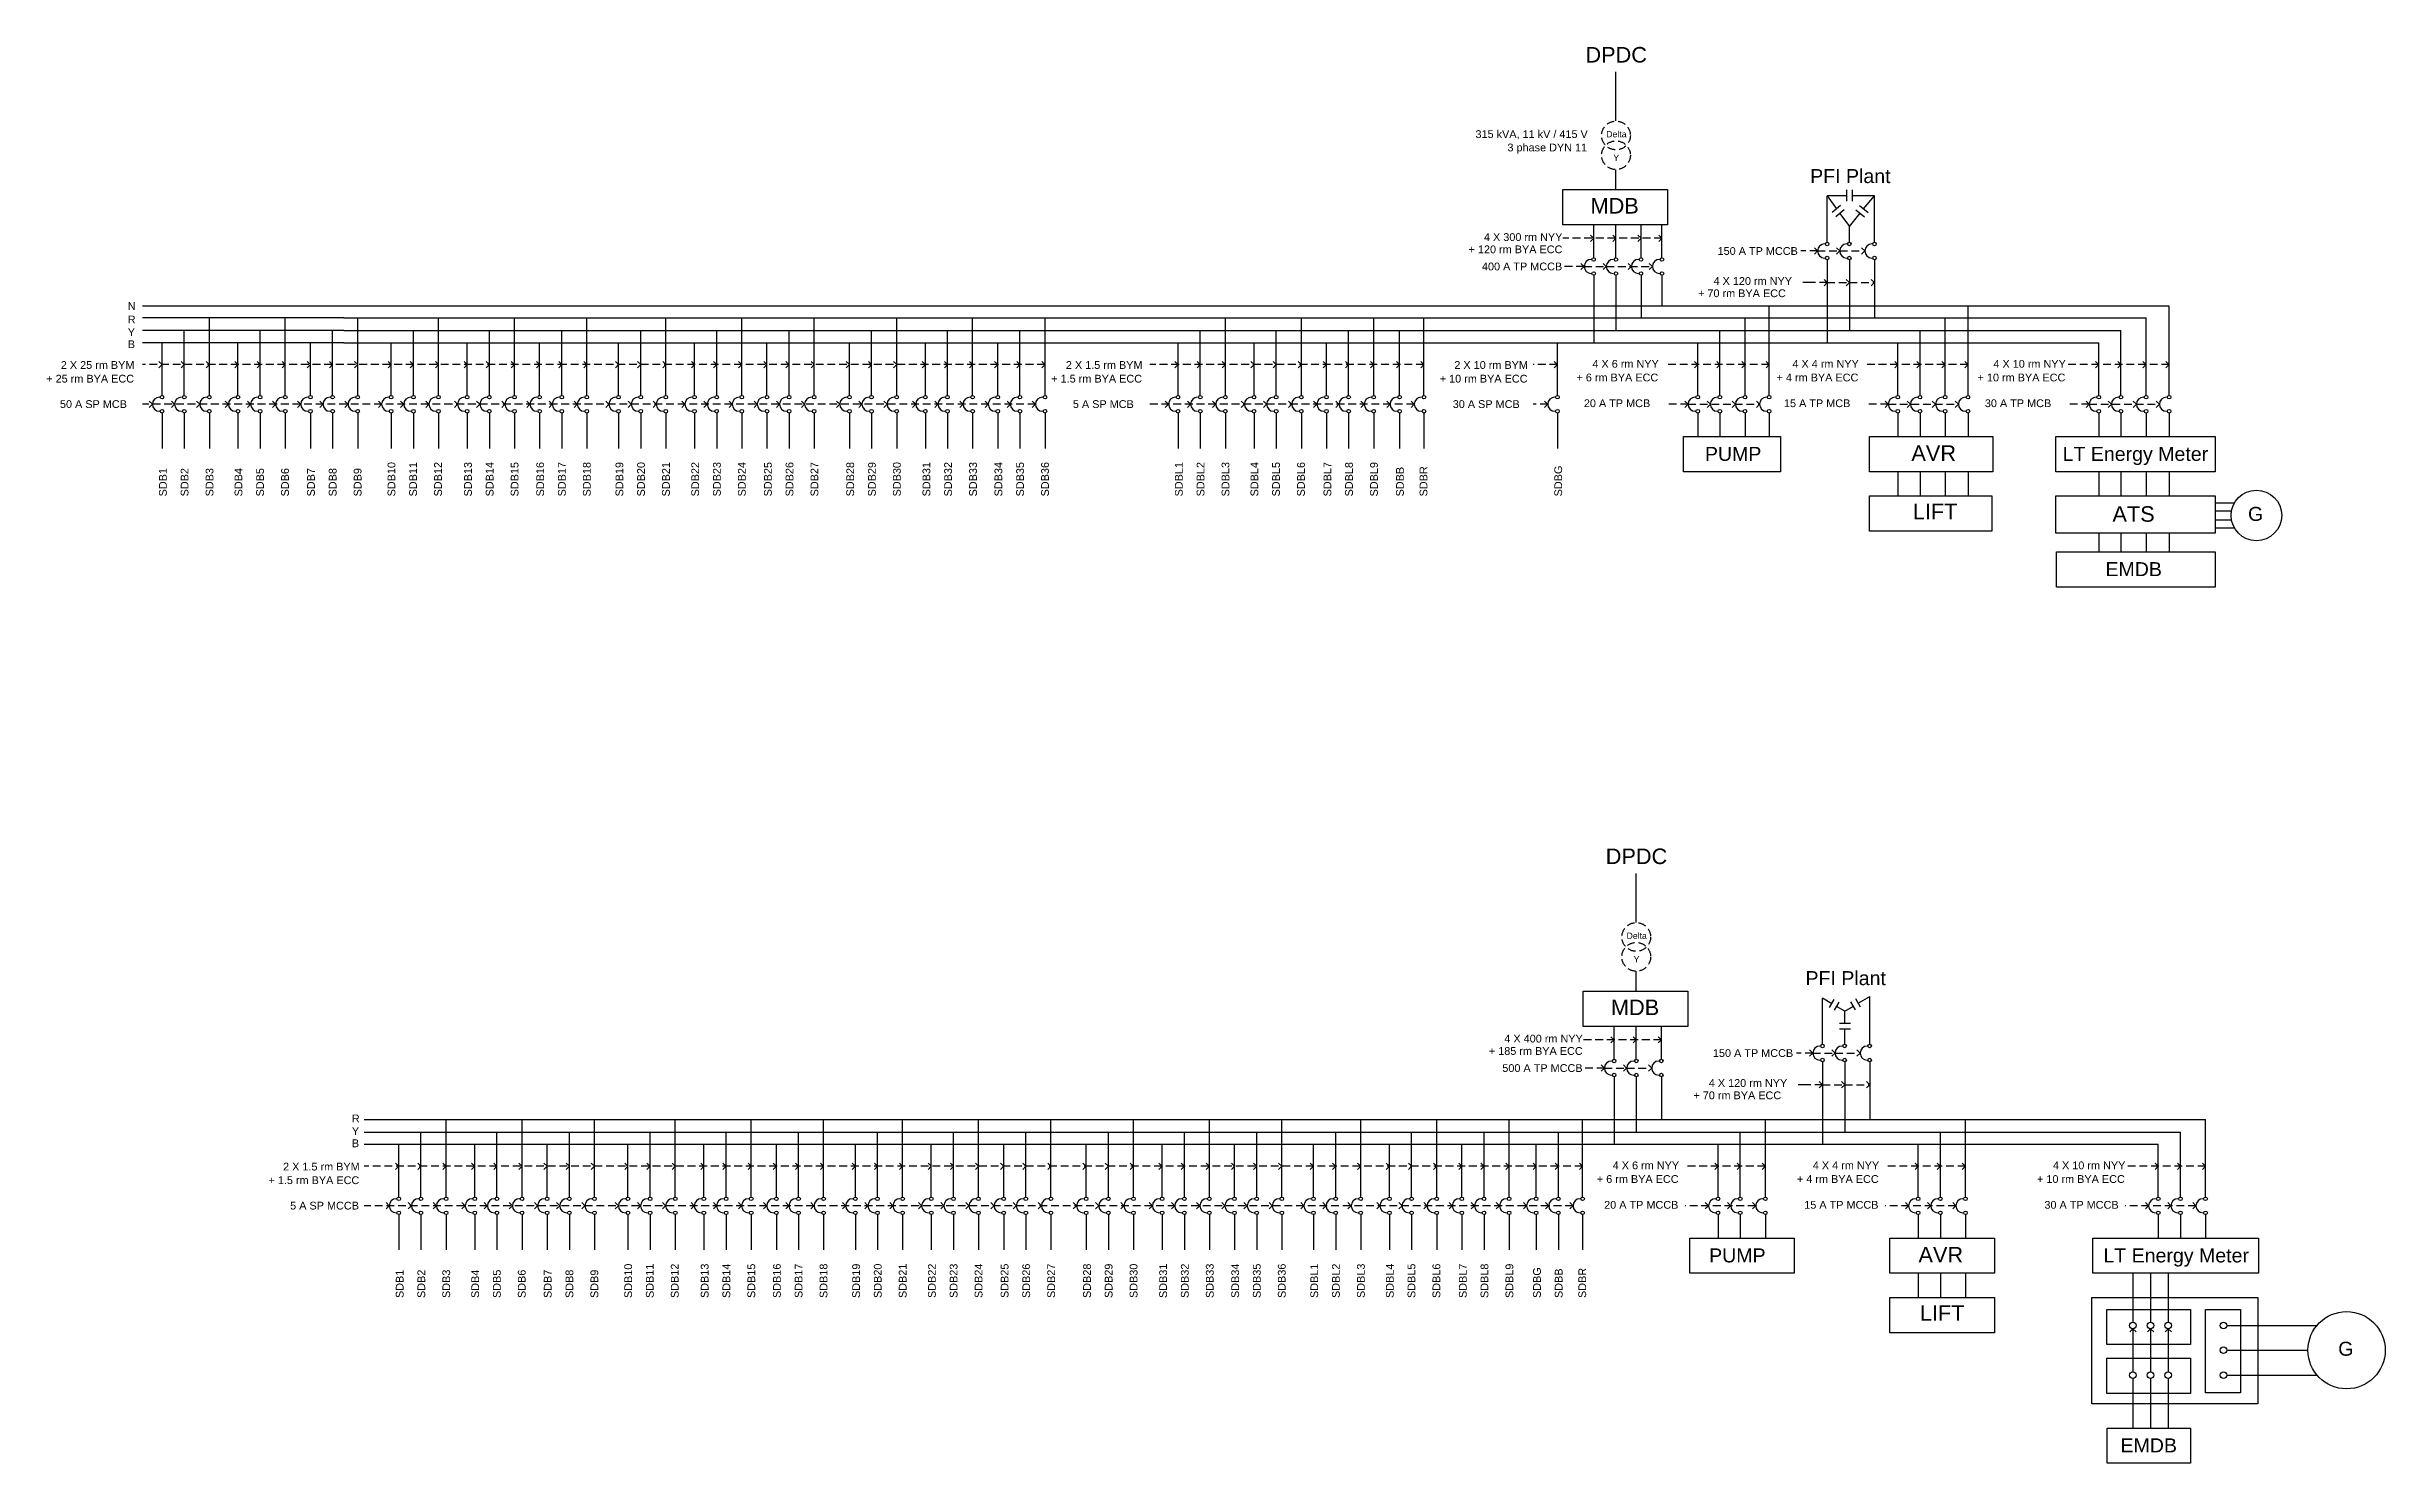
# Model space of a CAD drawing. Header units: inches. Extents: x 507 to 10591, y -111 to 2919.
# Drawn here: x 4407 to 7415, y -111 to 1712 of the extents above; entities that cross this region are included whole.
import ezdxf

# ---------------------------------------------------------------- set-up
doc = ezdxf.new("R2010")
doc.units = ezdxf.units.IN
doc.header["$LTSCALE"] = 40
doc.header["$MEASUREMENT"] = 0
doc.linetypes.add('HIDDEN', pattern=[0.375, 0.25, -0.125])
doc.layers.add('Layer1', color=7, linetype='HIDDEN')
doc.styles.get("Standard").update_dxf_attribs({"font": 'arial.ttf'})

msp = doc.modelspace()

# ---------------------------------------------------------------- texts
for s, height, p in [('DPDC', 20, (6385.9, 1691.8)), ('315 kVA, 11 kV / 415 V', 10, (6244.5, 1594.7)), ('Delta', 8, (6412.7, 1595.6)), ('3 phase DYN 11', 10, (6285.6, 1577.5)), ('Y', 8, (6421.8, 1565.3)), ('PFI Plant', 18, (6675, 1536.7)), ('MDB', 20, (6392.5, 1497.5)), ('+ 120 rm BYA ECC', 10, (6235.6, 1446.4)), ('4 X 300 rm NYY', 10, (6255.4, 1462.2)), ('150 A TP MCCB', 10, (6555.9, 1444.3)), ('400 A TP MCCB', 10, (6252.8, 1424.4)), ('4 X 120 rm NYY', 10, (6550.7, 1405.7)), ('+ 70 rm BYA ECC', 10, (6530.8, 1389.9)), ('N', 10, (4510.9, 1373.5)), ('R', 10, (4510.9, 1356.2)), ('Y', 10, (4510.9, 1339.9)), ('B', 10, (4510.9, 1324.3)), ('2 X 25 rm BYM', 10, (4424.8, 1297.6)), ('2 X 1.5 rm BYM', 10, (5717.6, 1297.6)), ('2 X 10 rm BYM', 10, (6217.3, 1297.6)), ('4 X 6 rm NYY', 10, (6394.9, 1299.1)), ('4 X 4 rm NYY', 10, (6652.2, 1299.1)), ('4 X 10 rm NYY', 10, (6910.7, 1299.1)), ('+ 25 rm BYA ECC', 10, (4406.1, 1280)), ('+ 1.5 rm BYA ECC', 10, (5698.8, 1280)), ('+ 10 rm BYA ECC', 10, (6198.5, 1280)), ('+ 6 rm BYA ECC', 10, (6374.4, 1281.5)), ('+ 4 rm BYA ECC', 10, (6631.8, 1281.5)), ('+ 10 rm BYA ECC', 10, (6890.3, 1281.5)), ('50 A SP MCB', 10, (4423.7, 1247.3)), ('5 A SP MCB', 10, (5726.6, 1247.3)), ('30 A SP MCB', 10, (6215.2, 1247.3)), ('20 A TP MCB', 10, (6383.9, 1248.4)), ('15 A TP MCB', 10, (6641.3, 1248.4)), ('30 A TP MCB', 10, (6899.7, 1248.4)), ('PUMP', 18, (6539.6, 1179.2)), ('AVR', 20, (6805.2, 1179.2)), ('LT Energy Meter', 18, (6999.7, 1179.2)), ('LIFT', 20, (6807, 1104.1)), ('ATS', 20, (7063.8, 1100.9)), ('G', 18, (7238.2, 1102)), ('EMDB', 18, (7054.8, 1030.9)), ('DPDC', 20, (6412, 660.4)), ('Delta', 8, (6438.8, 564.2)), ('Y', 8, (6447.9, 533.9)), ('PFI Plant', 18, (6669, 504.6)), ('MDB', 20, (6418.7, 466)), ('+ 185 rm BYA ECC', 10, (6261.7, 414.9)), ('4 X 400 rm NYY', 10, (6281.6, 430.8)), ('150 A TP MCCB', 10, (6549.9, 412.2)), ('500 A TP MCCB', 10, (6279, 392.9)), ('+ 70 rm BYA ECC', 10, (6524.8, 357.8)), ('4 X 120 rm NYY', 10, (6544.6, 373.7)), ('R', 10, (4799.2, 328)), ('Y', 10, (4799.2, 311.7)), ('B', 10, (4799.2, 296.1)), ('2 X 1.5 rm BYM', 10, (4710.7, 266.1)), ('4 X 6 rm NYY', 10, (6421, 267.7)), ('4 X 4 rm NYY', 10, (6678.4, 267.7)), ('4 X 10 rm NYY', 10, (6987.3, 267.7)), ('+ 1.5 rm BYA ECC', 10, (4691.9, 248.6)), ('+ 6 rm BYA ECC', 10, (6400.6, 250.1)), ('+ 4 rm BYA ECC', 10, (6658, 250.1)), ('+ 10 rm BYA ECC', 10, (6966.8, 250.1)), ('5 A SP MCCB', 10, (4719.8, 215.9)), ('20 A TP MCCB', 10, (6410, 216.9)), ('15 A TP MCCB', 10, (6667.4, 216.9)), ('30 A TP MCCB', 10, (6976.3, 216.9)), ('PUMP', 18, (6545, 147.8)), ('AVR', 20, (6814.3, 147.8)), ('LT Energy Meter', 18, (7052.2, 147.8)), ('LIFT', 20, (6816.1, 72.7)), ('G', 18, (7354.2, 27.7)), ('EMDB', 18, (7074.2, -96.6))]:
    msp.add_text(s, height=height).set_placement(p)
for s, p in [('SDB10', (4855.1, 1133.5)), ('SDB11', (4882.9, 1133.5)), ('SDB12', (4915, 1133.5)), ('SDB13', (4953.5, 1133.5)), ('SDB14', (4981.4, 1133.5)), ('SDB15', (5013.5, 1133.5)), ('SDB16', (5046.4, 1133.5)), ('SDB17', (5074.3, 1133.5)), ('SDB18', (5106.4, 1133.5)), ('SDB19', (5148.3, 1133.5)), ('SDB20', (5176.1, 1133.5)), ('SDB21', (5208.2, 1133.5)), ('SDB22', (5245.8, 1133.5)), ('SDB23', (5273.7, 1133.5)), ('SDB24', (5305.8, 1133.5)), ('SDB25', (5339.3, 1133.5)), ('SDB26', (5367.1, 1133.5)), ('SDB27', (5399.2, 1133.5)), ('SDB28', (5445.2, 1133.5)), ('SDB29', (5473.1, 1133.5)), ('SDB30', (5505.2, 1133.5)), ('SDB31', (5543.2, 1133.5)), ('SDB32', (5571.1, 1133.5)), ('SDB33', (5603.2, 1133.5)), ('SDB34', (5635.8, 1133.5)), ('SDB35', (5663.7, 1133.5)), ('SDB36', (5695.8, 1133.5)), ('SDBL1', (5867.9, 1133.5)), ('SDBL2', (5895.8, 1133.5)), ('SDBL3', (5927.9, 1133.5)), ('SDBL4', (5965.1, 1133.5)), ('SDBL5', (5992.9, 1133.5)), ('SDBL6', (6025, 1133.5)), ('SDBL7', (6059, 1133.5)), ('SDBL8', (6086.8, 1133.5)), ('SDBL9', (6118.9, 1133.5)), ('SDB1', (4561.1, 1133.5)), ('SDB2', (4589, 1133.5)), ('SDB3', (4621.1, 1133.5)), ('SDB4', (4658.3, 1133.5)), ('SDB5', (4686.1, 1133.5)), ('SDB6', (4718.2, 1133.5)), ('SDB7', (4751.6, 1133.5)), ('SDB8', (4779.5, 1133.5)), ('SDB9', (4811.6, 1133.5)), ('SDBB', (6152.3, 1133.5)), ('SDBR', (6182.6, 1133.5)), ('SDBG', (6355.9, 1133.5)), ('SDB1', (4865.7, 102)), ('SDB2', (4893.5, 102)), ('SDB3', (4925.6, 102)), ('SDB4', (4962.8, 102)), ('SDB5', (4990.7, 102)), ('SDB6', (5022.7, 102)), ('SDB7', (5056.1, 102)), ('SDB8', (5084, 102)), ('SDB9', (5116.1, 102)), ('SDB10', (5159.6, 102)), ('SDB11', (5187.4, 102)), ('SDB12', (5219.5, 102)), ('SDB13', (5258, 102)), ('SDB14', (5285.9, 102)), ('SDB15', (5318, 102)), ('SDB16', (5350.9, 102)), ('SDB17', (5378.8, 102)), ('SDB18', (5410.9, 102)), ('SDB19', (5452.8, 102)), ('SDB20', (5480.6, 102)), ('SDB21', (5512.7, 102)), ('SDB22', (5550.3, 102)), ('SDB23', (5578.2, 102)), ('SDB24', (5610.3, 102)), ('SDB25', (5643.8, 102)), ('SDB26', (5671.6, 102)), ('SDB27', (5703.7, 102)), ('SDB28', (5749.8, 102)), ('SDB29', (5777.6, 102)), ('SDB30', (5809.7, 102)), ('SDB31', (5847.7, 102)), ('SDB32', (5875.6, 102)), ('SDB33', (5907.7, 102)), ('SDB34', (5940.4, 102)), ('SDB35', (5968.2, 102)), ('SDB36', (6000.3, 102)), ('SDBL1', (6042.1, 102)), ('SDBL2', (6070, 102)), ('SDBL3', (6102.1, 102)), ('SDBL4', (6139.3, 102)), ('SDBL5', (6167.1, 102)), ('SDBL6', (6199.2, 102)), ('SDBL7', (6233.2, 102)), ('SDBL8', (6261, 102)), ('SDBL9', (6293.1, 102)), ('SDBG', (6328.6, 102)), ('SDBB', (6356.5, 102)), ('SDBR', (6386.8, 102))]:
    msp.add_text(s, height=10, rotation=90).set_placement(p)

# ---------------------------------------------------------------- linework, layer by layer
for p, q in [((6425.2, 1616.6), (6425.2, 1679.7)), ((6425.2, 1528.4), (6425.2, 1553.9)), ((6696.8, 1519.8), (6696.8, 1520.4)), ((6696.8, 1503), (6696.8, 1519.8)), ((6714.2, 1507.9), (6703.2, 1498.8)), ((6721.8, 1527.8), (6721.8, 1513.6)), ((6729, 1527.8), (6729, 1513.6)), ((6738.5, 1507.9), (6749.5, 1498.8)), ((6757.7, 1503), (6757.7, 1520.4)), ((6396.6, 1440.7), (6396.6, 1483.1)), ((6425.2, 1440.7), (6425.2, 1483.1)), ((6457.4, 1440.7), (6457.4, 1483.1)), ((6484.4, 1440.7), (6484.4, 1483.1)), ((6696.8, 1460.6), (6696.8, 1503)), ((6718.8, 1502.3), (6707.8, 1493.2)), ((6725.4, 1480.3), (6725.4, 1481)), ((6725.4, 1460.6), (6725.4, 1480.3)), ((6733.9, 1502.3), (6744.9, 1493.2)), ((6757.7, 1460.6), (6757.7, 1503)), ((6396.6, 1465.7), (6392.5, 1469.8)), ((6396.6, 1465.7), (6392.5, 1461.6)), ((6425.2, 1465.7), (6421.1, 1469.8)), ((6425.2, 1465.7), (6421.1, 1461.6)), ((6457.4, 1465.7), (6453.4, 1469.8)), ((6457.4, 1465.7), (6453.4, 1461.6)), ((6484.4, 1465.7), (6480.3, 1469.8)), ((6484.4, 1465.7), (6480.3, 1461.6)), ((6684.4, 1449.3), (6680.4, 1453.4)), ((6684.4, 1449.3), (6680.4, 1445.2)), ((6713, 1449.3), (6708.9, 1453.4)), ((6713, 1449.3), (6708.9, 1445.2)), ((6745.3, 1449.3), (6741.2, 1453.4)), ((6745.3, 1449.3), (6741.2, 1445.2)), ((6384.2, 1429.4), (6380.1, 1433.4)), ((6384.2, 1429.4), (6380.1, 1425.3)), ((6396.6, 1418), (6396.6, 1372.5)), ((6412.8, 1429.4), (6408.7, 1433.4)), ((6412.8, 1429.4), (6408.7, 1425.3)), ((6425.2, 1418), (6425.2, 1372.5)), ((6445, 1429.4), (6441, 1433.4)), ((6445, 1429.4), (6441, 1425.3)), ((6457.4, 1418), (6457.4, 1372.5)), ((6472, 1429.4), (6468, 1433.4)), ((6472, 1429.4), (6468, 1425.3)), ((6484.4, 1418), (6484.4, 1378.2)), ((6696.8, 1438), (6696.8, 1392.4)), ((6725.4, 1438), (6725.4, 1392.4)), ((6757.7, 1438), (6757.7, 1392.4)), ((6696.8, 1408.6), (6692.8, 1412.7)), ((6696.8, 1408.6), (6692.8, 1404.5)), ((6696.8, 1392.4), (6696.8, 1351.2)), ((6725.4, 1408.6), (6721.3, 1412.7)), ((6725.4, 1408.6), (6721.3, 1404.5)), ((6725.4, 1392.4), (6725.4, 1366.9)), ((6757.7, 1408.6), (6753.6, 1412.7)), ((6757.7, 1408.6), (6753.6, 1404.5)), ((6757.7, 1392.4), (6757.7, 1383)), ((7136.9, 1378.2), (4530, 1378.2)), ((4788.9, 1363.1), (4530, 1363.1)), ((4615.9, 1305.9), (4615.9, 1363.1)), ((4713.6, 1305.9), (4713.6, 1363.1)), ((4788.9, 1363.1), (6620.6, 1363.1)), ((4806.7, 1305.9), (4806.7, 1363.1)), ((4910.7, 1305.9), (4910.7, 1363.1)), ((5008.4, 1305.9), (5008.4, 1363.1)), ((5101.5, 1305.9), (5101.5, 1363.1)), ((5203.1, 1305.9), (5203.1, 1363.1)), ((5300.8, 1305.9), (5300.8, 1363.1)), ((5393.9, 1305.9), (5393.9, 1363.1)), ((5500, 1305.9), (5500, 1363.1)), ((5597.7, 1305.9), (5597.7, 1363.1)), ((5690.8, 1305.9), (5690.8, 1363.1)), ((5922.8, 1305.9), (5922.8, 1363.1)), ((6020.5, 1305.9), (6020.5, 1363.1)), ((6113.6, 1305.9), (6113.6, 1363.1)), ((6178.2, 1305.9), (6178.2, 1363.1)), ((6396.6, 1372.5), (6396.6, 1331.3)), ((6425.2, 1372.5), (6425.2, 1347)), ((6457.4, 1372.5), (6457.4, 1363.1)), ((6591.2, 1305.9), (6591.2, 1363.1)), ((6620.6, 1363.1), (6834.7, 1363.1)), ((6622.3, 1305.9), (6622.3, 1378.2)), ((6725.4, 1366.9), (6725.4, 1347.6)), ((6757.7, 1383), (6757.7, 1363.7)), ((6834.7, 1363.1), (7107.1, 1363.1)), ((6848.6, 1305.9), (6848.6, 1363.1)), ((6878.1, 1305.9), (6878.1, 1378.2)), ((7107.1, 1305.9), (7107.1, 1363.1)), ((7136.7, 1305.9), (7136.7, 1363.1)), ((4788.9, 1347), (4530, 1347)), ((4788.9, 1331.3), (4530, 1331.3)), ((4555, 1305.9), (4555, 1331.3)), ((4583.6, 1305.9), (4583.6, 1347)), ((4652.7, 1305.9), (4652.7, 1331.3)), ((4681.3, 1305.9), (4681.3, 1347)), ((4745.9, 1305.9), (4745.9, 1331.3)), ((4774.4, 1305.9), (4774.4, 1347)), ((4788.9, 1347), (6620.6, 1347)), ((4788.9, 1331.3), (6620.6, 1331.3)), ((4849.8, 1305.9), (4849.8, 1331.3)), ((4878.4, 1305.9), (4878.4, 1347)), ((4947.5, 1305.9), (4947.5, 1331.3)), ((4976.1, 1305.9), (4976.1, 1347)), ((5040.7, 1305.9), (5040.7, 1331.3)), ((5069.2, 1305.9), (5069.2, 1347)), ((5142.2, 1305.9), (5142.2, 1331.3)), ((5170.8, 1305.9), (5170.8, 1347)), ((5240, 1305.9), (5240, 1331.3)), ((5268.5, 1305.9), (5268.5, 1347)), ((5333.1, 1305.9), (5333.1, 1331.3)), ((5361.7, 1305.9), (5361.7, 1347)), ((5439.2, 1305.9), (5439.2, 1331.3)), ((5467.7, 1305.9), (5467.7, 1347)), ((5536.9, 1305.9), (5536.9, 1331.3)), ((5565.4, 1305.9), (5565.4, 1347)), ((5630, 1305.9), (5630, 1331.3)), ((5658.6, 1305.9), (5658.6, 1347)), ((5861.9, 1305.9), (5861.9, 1331.3)), ((5890.5, 1305.9), (5890.5, 1347)), ((5959.6, 1305.9), (5959.6, 1331.3)), ((5988.2, 1305.9), (5988.2, 1347)), ((6052.8, 1305.9), (6052.8, 1331.3)), ((6081.3, 1305.9), (6081.3, 1347)), ((6146.9, 1305.9), (6146.9, 1347)), ((6349.9, 1305.9), (6349.9, 1331.3)), ((6530.4, 1305.9), (6530.4, 1331.3)), ((6558.9, 1305.9), (6558.9, 1347)), ((6620.6, 1347), (6802.4, 1347)), ((6620.6, 1331.3), (6773.9, 1331.3)), ((6696.8, 1351.2), (6696.8, 1331.9)), ((6773.9, 1331.3), (7046.2, 1331.3)), ((6787.8, 1305.9), (6787.8, 1331.3)), ((6802.4, 1347), (7074.8, 1347)), ((6816.3, 1305.9), (6816.3, 1347)), ((7046.2, 1305.9), (7046.2, 1331.3)), ((7074.8, 1305.9), (7074.8, 1347)), ((4555, 1303.1), (4551, 1307.1)), ((4555, 1303.1), (4551, 1299)), ((4555, 1263.5), (4555, 1305.9)), ((4583.6, 1303.1), (4579.5, 1307.1)), ((4583.6, 1303.1), (4579.5, 1299)), ((4583.6, 1263.5), (4583.6, 1305.9)), ((4615.9, 1303.1), (4611.8, 1307.1)), ((4615.9, 1303.1), (4611.8, 1299)), ((4615.9, 1263.5), (4615.9, 1305.9)), ((4652.7, 1303.1), (4648.7, 1307.1)), ((4652.7, 1303.1), (4648.7, 1299)), ((4652.7, 1263.5), (4652.7, 1305.9)), ((4681.3, 1303.1), (4677.2, 1307.1)), ((4681.3, 1303.1), (4677.2, 1299)), ((4681.3, 1263.5), (4681.3, 1305.9)), ((4713.6, 1303.1), (4709.5, 1307.1)), ((4713.6, 1303.1), (4709.5, 1299)), ((4713.6, 1263.5), (4713.6, 1305.9)), ((4745.9, 1303.1), (4741.8, 1307.1)), ((4745.9, 1303.1), (4741.8, 1299)), ((4745.9, 1263.5), (4745.9, 1305.9)), ((4774.4, 1303.1), (4770.4, 1307.1)), ((4774.4, 1303.1), (4770.4, 1299)), ((4774.4, 1263.5), (4774.4, 1305.9)), ((4806.7, 1303.1), (4802.6, 1307.1)), ((4806.7, 1303.1), (4802.6, 1299)), ((4806.7, 1263.5), (4806.7, 1305.9)), ((4849.8, 1303.1), (4845.8, 1307.1)), ((4849.8, 1303.1), (4845.8, 1299)), ((4849.8, 1263.5), (4849.8, 1305.9)), ((4878.4, 1303.1), (4874.3, 1307.1)), ((4878.4, 1303.1), (4874.3, 1299)), ((4878.4, 1263.5), (4878.4, 1305.9)), ((4910.7, 1303.1), (4906.6, 1307.1)), ((4910.7, 1303.1), (4906.6, 1299)), ((4910.7, 1263.5), (4910.7, 1305.9)), ((4947.5, 1303.1), (4943.5, 1307.1)), ((4947.5, 1303.1), (4943.5, 1299)), ((4947.5, 1263.5), (4947.5, 1305.9)), ((4976.1, 1303.1), (4972, 1307.1)), ((4976.1, 1303.1), (4972, 1299)), ((4976.1, 1263.5), (4976.1, 1305.9)), ((5008.4, 1303.1), (5004.3, 1307.1)), ((5008.4, 1303.1), (5004.3, 1299)), ((5008.4, 1263.5), (5008.4, 1305.9)), ((5040.7, 1303.1), (5036.6, 1307.1)), ((5040.7, 1303.1), (5036.6, 1299)), ((5040.7, 1263.5), (5040.7, 1305.9)), ((5069.2, 1303.1), (5065.2, 1307.1)), ((5069.2, 1303.1), (5065.2, 1299)), ((5069.2, 1263.5), (5069.2, 1305.9)), ((5101.5, 1303.1), (5097.4, 1307.1)), ((5101.5, 1303.1), (5097.4, 1299)), ((5101.5, 1263.5), (5101.5, 1305.9)), ((5142.2, 1303.1), (5138.2, 1307.1)), ((5142.2, 1303.1), (5138.2, 1299)), ((5142.2, 1263.5), (5142.2, 1305.9)), ((5170.8, 1303.1), (5166.7, 1307.1)), ((5170.8, 1303.1), (5166.7, 1299)), ((5170.8, 1263.5), (5170.8, 1305.9)), ((5203.1, 1303.1), (5199, 1307.1)), ((5203.1, 1303.1), (5199, 1299)), ((5203.1, 1263.5), (5203.1, 1305.9)), ((5240, 1303.1), (5235.9, 1307.1)), ((5240, 1303.1), (5235.9, 1299)), ((5240, 1263.5), (5240, 1305.9)), ((5268.5, 1303.1), (5264.4, 1307.1)), ((5268.5, 1303.1), (5264.4, 1299)), ((5268.5, 1263.5), (5268.5, 1305.9)), ((5300.8, 1303.1), (5296.7, 1307.1)), ((5300.8, 1303.1), (5296.7, 1299)), ((5300.8, 1263.5), (5300.8, 1305.9)), ((5333.1, 1303.1), (5329, 1307.1)), ((5333.1, 1303.1), (5329, 1299)), ((5333.1, 1263.5), (5333.1, 1305.9)), ((5361.7, 1303.1), (5357.6, 1307.1)), ((5361.7, 1303.1), (5357.6, 1299)), ((5361.7, 1263.5), (5361.7, 1305.9)), ((5393.9, 1303.1), (5389.9, 1307.1)), ((5393.9, 1303.1), (5389.9, 1299)), ((5393.9, 1263.5), (5393.9, 1305.9)), ((5439.2, 1303.1), (5435.1, 1307.1)), ((5439.2, 1303.1), (5435.1, 1299)), ((5439.2, 1263.5), (5439.2, 1305.9)), ((5467.7, 1303.1), (5463.7, 1307.1)), ((5467.7, 1303.1), (5463.7, 1299)), ((5467.7, 1263.5), (5467.7, 1305.9)), ((5500, 1303.1), (5495.9, 1307.1)), ((5500, 1303.1), (5495.9, 1299)), ((5500, 1263.5), (5500, 1305.9)), ((5536.9, 1303.1), (5532.8, 1307.1)), ((5536.9, 1303.1), (5532.8, 1299)), ((5536.9, 1263.5), (5536.9, 1305.9)), ((5565.4, 1303.1), (5561.4, 1307.1)), ((5565.4, 1303.1), (5561.4, 1299)), ((5565.4, 1263.5), (5565.4, 1305.9)), ((5597.7, 1303.1), (5593.6, 1307.1)), ((5597.7, 1303.1), (5593.6, 1299)), ((5597.7, 1263.5), (5597.7, 1305.9)), ((5630, 1303.1), (5625.9, 1307.1)), ((5630, 1303.1), (5625.9, 1299)), ((5630, 1263.5), (5630, 1305.9)), ((5658.6, 1303.1), (5654.5, 1307.1)), ((5658.6, 1303.1), (5654.5, 1299)), ((5658.6, 1263.5), (5658.6, 1305.9)), ((5690.8, 1303.1), (5686.8, 1307.1)), ((5690.8, 1303.1), (5686.8, 1299)), ((5690.8, 1263.5), (5690.8, 1305.9)), ((5861.9, 1303.1), (5857.9, 1307.1)), ((5861.9, 1303.1), (5857.9, 1299)), ((5861.9, 1263.5), (5861.9, 1305.9)), ((5890.5, 1303.1), (5886.4, 1307.1)), ((5890.5, 1303.1), (5886.4, 1299)), ((5890.5, 1263.5), (5890.5, 1305.9)), ((5922.8, 1303.1), (5918.7, 1307.1)), ((5922.8, 1303.1), (5918.7, 1299)), ((5922.8, 1263.5), (5922.8, 1305.9)), ((5959.6, 1303.1), (5955.6, 1307.1)), ((5959.6, 1303.1), (5955.6, 1299)), ((5959.6, 1263.5), (5959.6, 1305.9)), ((5988.2, 1303.1), (5984.1, 1307.1)), ((5988.2, 1303.1), (5984.1, 1299)), ((5988.2, 1263.5), (5988.2, 1305.9)), ((6020.5, 1303.1), (6016.4, 1307.1)), ((6020.5, 1303.1), (6016.4, 1299)), ((6020.5, 1263.5), (6020.5, 1305.9)), ((6052.8, 1303.1), (6048.7, 1307.1)), ((6052.8, 1303.1), (6048.7, 1299)), ((6052.8, 1263.5), (6052.8, 1305.9)), ((6081.3, 1303.1), (6077.3, 1307.1)), ((6081.3, 1303.1), (6077.3, 1299)), ((6081.3, 1263.5), (6081.3, 1305.9)), ((6113.6, 1303.1), (6109.5, 1307.1)), ((6113.6, 1303.1), (6109.5, 1299)), ((6113.6, 1263.5), (6113.6, 1305.9)), ((6146.9, 1303.1), (6142.9, 1307.1)), ((6146.9, 1303.1), (6142.9, 1299)), ((6146.9, 1263.5), (6146.9, 1305.9)), ((6178.2, 1303.1), (6174.1, 1307.1)), ((6178.2, 1303.1), (6174.1, 1299)), ((6178.2, 1263.5), (6178.2, 1305.9)), ((6349.9, 1303.1), (6345.8, 1307.1)), ((6349.9, 1303.1), (6345.8, 1299)), ((6349.9, 1263.5), (6349.9, 1305.9)), ((6530.4, 1303.1), (6526.3, 1307.1)), ((6530.4, 1303.1), (6526.3, 1299)), ((6530.4, 1263.5), (6530.4, 1305.9)), ((6558.9, 1303.1), (6554.9, 1307.1)), ((6558.9, 1303.1), (6554.9, 1299)), ((6558.9, 1263.5), (6558.9, 1305.9)), ((6591.2, 1303.1), (6587.1, 1307.1)), ((6591.2, 1303.1), (6587.1, 1299)), ((6591.2, 1263.5), (6591.2, 1305.9)), ((6622.3, 1303.1), (6618.2, 1307.1)), ((6622.3, 1303.1), (6618.2, 1299)), ((6622.3, 1263.5), (6622.3, 1305.9)), ((6787.8, 1303.1), (6783.7, 1307.1)), ((6787.8, 1303.1), (6783.7, 1299)), ((6787.8, 1263.5), (6787.8, 1305.9)), ((6816.3, 1303.1), (6812.3, 1307.1)), ((6816.3, 1303.1), (6812.3, 1299)), ((6816.3, 1263.5), (6816.3, 1305.9)), ((6848.6, 1303.1), (6844.5, 1307.1)), ((6848.6, 1303.1), (6844.5, 1299)), ((6848.6, 1263.5), (6848.6, 1305.9)), ((6878.1, 1303.1), (6874, 1307.1)), ((6878.1, 1303.1), (6874, 1299)), ((6878.1, 1263.5), (6878.1, 1305.9)), ((7046.2, 1303.1), (7042.2, 1307.1)), ((7046.2, 1303.1), (7042.2, 1299)), ((7046.2, 1263.5), (7046.2, 1305.9)), ((7074.8, 1303.1), (7070.7, 1307.1)), ((7074.8, 1303.1), (7070.7, 1299)), ((7074.8, 1263.5), (7074.8, 1305.9)), ((7107.1, 1303.1), (7103, 1307.1)), ((7107.1, 1303.1), (7103, 1299)), ((7107.1, 1263.5), (7107.1, 1305.9)), ((7136.7, 1303.1), (7132.6, 1307.1)), ((7136.7, 1303.1), (7132.6, 1299)), ((7136.7, 1263.5), (7136.7, 1305.9)), ((4542.6, 1252.1), (4538.6, 1256.2)), ((4542.6, 1252.1), (4538.6, 1248.1)), ((4555, 1240.8), (4555, 1195.2)), ((4571.2, 1252.1), (4567.1, 1256.2)), ((4571.2, 1252.1), (4567.1, 1248.1)), ((4583.6, 1240.8), (4583.6, 1195.2)), ((4603.5, 1252.1), (4599.4, 1256.2)), ((4603.5, 1252.1), (4599.4, 1248.1)), ((4615.9, 1240.8), (4615.9, 1195.2)), ((4640.3, 1252.1), (4636.3, 1256.2)), ((4640.3, 1252.1), (4636.3, 1248.1)), ((4652.7, 1240.8), (4652.7, 1195.2)), ((4668.9, 1252.1), (4664.8, 1256.2)), ((4668.9, 1252.1), (4664.8, 1248.1)), ((4681.3, 1240.8), (4681.3, 1195.2)), ((4701.2, 1252.1), (4697.1, 1256.2)), ((4701.2, 1252.1), (4697.1, 1248.1)), ((4713.6, 1240.8), (4713.6, 1195.2)), ((4733.5, 1252.1), (4729.4, 1256.2)), ((4733.5, 1252.1), (4729.4, 1248.1)), ((4745.9, 1240.8), (4745.9, 1195.2)), ((4762.1, 1252.1), (4758, 1256.2)), ((4762.1, 1252.1), (4758, 1248.1)), ((4774.4, 1240.8), (4774.4, 1195.2)), ((4794.3, 1252.1), (4790.2, 1256.2)), ((4794.3, 1252.1), (4790.2, 1248.1)), ((4806.7, 1240.8), (4806.7, 1195.2)), ((4837.4, 1252.1), (4833.4, 1256.2)), ((4837.4, 1252.1), (4833.4, 1248.1)), ((4849.8, 1240.8), (4849.8, 1195.2)), ((4866, 1252.1), (4861.9, 1256.2)), ((4866, 1252.1), (4861.9, 1248.1)), ((4878.4, 1240.8), (4878.4, 1195.2)), ((4898.3, 1252.1), (4894.2, 1256.2)), ((4898.3, 1252.1), (4894.2, 1248.1)), ((4910.7, 1240.8), (4910.7, 1195.2)), ((4935.1, 1252.1), (4931.1, 1256.2)), ((4935.1, 1252.1), (4931.1, 1248.1)), ((4947.5, 1240.8), (4947.5, 1195.2)), ((4963.7, 1252.1), (4959.6, 1256.2)), ((4963.7, 1252.1), (4959.6, 1248.1)), ((4976.1, 1240.8), (4976.1, 1195.2)), ((4996, 1252.1), (4991.9, 1256.2)), ((4996, 1252.1), (4991.9, 1248.1)), ((5008.4, 1240.8), (5008.4, 1195.2)), ((5028.3, 1252.1), (5024.2, 1256.2)), ((5028.3, 1252.1), (5024.2, 1248.1)), ((5040.7, 1240.8), (5040.7, 1195.2)), ((5056.8, 1252.1), (5052.8, 1256.2)), ((5056.8, 1252.1), (5052.8, 1248.1)), ((5069.2, 1240.8), (5069.2, 1195.2)), ((5089.1, 1252.1), (5085, 1256.2)), ((5089.1, 1252.1), (5085, 1248.1)), ((5101.5, 1240.8), (5101.5, 1195.2)), ((5129.9, 1252.1), (5125.8, 1256.2)), ((5129.9, 1252.1), (5125.8, 1248.1)), ((5142.2, 1240.8), (5142.2, 1195.2)), ((5158.4, 1252.1), (5154.4, 1256.2)), ((5158.4, 1252.1), (5154.4, 1248.1)), ((5170.8, 1240.8), (5170.8, 1195.2)), ((5190.7, 1252.1), (5186.6, 1256.2)), ((5190.7, 1252.1), (5186.6, 1248.1)), ((5203.1, 1240.8), (5203.1, 1195.2)), ((5227.6, 1252.1), (5223.5, 1256.2)), ((5227.6, 1252.1), (5223.5, 1248.1)), ((5240, 1240.8), (5240, 1195.2)), ((5256.1, 1252.1), (5252.1, 1256.2)), ((5256.1, 1252.1), (5252.1, 1248.1)), ((5268.5, 1240.8), (5268.5, 1195.2)), ((5288.4, 1252.1), (5284.3, 1256.2)), ((5288.4, 1252.1), (5284.3, 1248.1)), ((5300.8, 1240.8), (5300.8, 1195.2)), ((5320.7, 1252.1), (5316.6, 1256.2)), ((5320.7, 1252.1), (5316.6, 1248.1)), ((5333.1, 1240.8), (5333.1, 1195.2)), ((5349.3, 1252.1), (5345.2, 1256.2)), ((5349.3, 1252.1), (5345.2, 1248.1)), ((5361.7, 1240.8), (5361.7, 1195.2)), ((5381.5, 1252.1), (5377.5, 1256.2)), ((5381.5, 1252.1), (5377.5, 1248.1)), ((5393.9, 1240.8), (5393.9, 1195.2)), ((5426.8, 1252.1), (5422.7, 1256.2)), ((5426.8, 1252.1), (5422.7, 1248.1)), ((5439.2, 1240.8), (5439.2, 1195.2)), ((5455.3, 1252.1), (5451.3, 1256.2)), ((5455.3, 1252.1), (5451.3, 1248.1)), ((5467.7, 1240.8), (5467.7, 1195.2)), ((5487.6, 1252.1), (5483.5, 1256.2)), ((5487.6, 1252.1), (5483.5, 1248.1)), ((5500, 1240.8), (5500, 1195.2)), ((5524.5, 1252.1), (5520.4, 1256.2)), ((5524.5, 1252.1), (5520.4, 1248.1)), ((5536.9, 1240.8), (5536.9, 1195.2)), ((5553.1, 1252.1), (5549, 1256.2)), ((5553.1, 1252.1), (5549, 1248.1)), ((5565.4, 1240.8), (5565.4, 1195.2)), ((5585.3, 1252.1), (5581.2, 1256.2)), ((5585.3, 1252.1), (5581.2, 1248.1)), ((5597.7, 1240.8), (5597.7, 1195.2)), ((5617.6, 1252.1), (5613.6, 1256.2)), ((5617.6, 1252.1), (5613.6, 1248.1)), ((5630, 1240.8), (5630, 1195.2)), ((5646.2, 1252.1), (5642.1, 1256.2)), ((5646.2, 1252.1), (5642.1, 1248.1)), ((5658.6, 1240.8), (5658.6, 1195.2)), ((5678.5, 1252.1), (5674.4, 1256.2)), ((5678.5, 1252.1), (5674.4, 1248.1)), ((5690.8, 1240.8), (5690.8, 1195.2)), ((5849.5, 1252.1), (5845.5, 1256.2)), ((5849.5, 1252.1), (5845.5, 1248.1)), ((5861.9, 1240.8), (5861.9, 1195.2)), ((5878.1, 1252.1), (5874, 1256.2)), ((5878.1, 1252.1), (5874, 1248.1)), ((5890.5, 1240.8), (5890.5, 1195.2)), ((5910.4, 1252.1), (5906.3, 1256.2)), ((5910.4, 1252.1), (5906.3, 1248.1)), ((5922.8, 1240.8), (5922.8, 1195.2)), ((5947.2, 1252.1), (5943.2, 1256.2)), ((5947.2, 1252.1), (5943.2, 1248.1)), ((5959.6, 1240.8), (5959.6, 1195.2)), ((5975.8, 1252.1), (5971.7, 1256.2)), ((5975.8, 1252.1), (5971.7, 1248.1)), ((5988.2, 1240.8), (5988.2, 1195.2)), ((6008.1, 1252.1), (6004, 1256.2)), ((6008.1, 1252.1), (6004, 1248.1)), ((6020.5, 1240.8), (6020.5, 1195.2)), ((6040.4, 1252.1), (6036.3, 1256.2)), ((6040.4, 1252.1), (6036.3, 1248.1)), ((6052.8, 1240.8), (6052.8, 1195.2)), ((6068.9, 1252.1), (6064.9, 1256.2)), ((6068.9, 1252.1), (6064.9, 1248.1)), ((6081.3, 1240.8), (6081.3, 1195.2)), ((6101.2, 1252.1), (6097.1, 1256.2)), ((6101.2, 1252.1), (6097.1, 1248.1)), ((6113.6, 1240.8), (6113.6, 1195.2)), ((6134.6, 1252.1), (6130.5, 1256.2)), ((6134.6, 1252.1), (6130.5, 1248.1)), ((6146.9, 1240.8), (6146.9, 1195.2)), ((6165.8, 1252.1), (6161.7, 1256.2)), ((6165.8, 1252.1), (6161.7, 1248.1)), ((6178.2, 1240.8), (6178.2, 1195.2)), ((6337.5, 1252.1), (6333.4, 1256.2)), ((6337.5, 1252.1), (6333.4, 1248.1)), ((6349.9, 1240.8), (6349.9, 1195.2)), ((6518, 1252.1), (6513.9, 1256.2)), ((6518, 1252.1), (6513.9, 1248.1)), ((6530.4, 1240.8), (6530.4, 1210.5)), ((6546.6, 1252.1), (6542.5, 1256.2)), ((6546.6, 1252.1), (6542.5, 1248.1)), ((6558.9, 1240.8), (6558.9, 1210.5)), ((6578.8, 1252.1), (6574.8, 1256.2)), ((6578.8, 1252.1), (6574.8, 1248.1)), ((6591.2, 1240.8), (6591.2, 1210.5)), ((6609.9, 1252.1), (6605.8, 1256.2)), ((6609.9, 1252.1), (6605.8, 1248.1)), ((6622.3, 1240.8), (6622.3, 1210.5)), ((6775.4, 1252.1), (6771.3, 1256.2)), ((6775.4, 1252.1), (6771.3, 1248.1)), ((6787.8, 1240.8), (6787.8, 1210.5)), ((6803.9, 1252.1), (6799.9, 1256.2)), ((6803.9, 1252.1), (6799.9, 1248.1)), ((6816.3, 1240.8), (6816.3, 1210.5)), ((6836.2, 1252.1), (6832.1, 1256.2)), ((6836.2, 1252.1), (6832.1, 1248.1)), ((6848.6, 1240.8), (6848.6, 1210.5)), ((6865.7, 1252.1), (6861.6, 1256.2)), ((6865.7, 1252.1), (6861.6, 1248.1)), ((6878.1, 1240.8), (6878.1, 1210.5)), ((7033.9, 1252.1), (7029.8, 1256.2)), ((7033.9, 1252.1), (7029.8, 1248.1)), ((7046.2, 1240.8), (7046.2, 1210.5)), ((7062.4, 1252.1), (7058.3, 1256.2)), ((7062.4, 1252.1), (7058.3, 1248.1)), ((7074.8, 1240.8), (7074.8, 1210.5)), ((7094.7, 1252.1), (7090.6, 1256.2)), ((7094.7, 1252.1), (7090.6, 1248.1)), ((7107.1, 1240.8), (7107.1, 1210.5)), ((7124.3, 1252.1), (7120.2, 1256.2)), ((7124.3, 1252.1), (7120.2, 1248.1)), ((7136.7, 1240.8), (7136.7, 1210.5)), ((6787.8, 1165.2), (6787.8, 1134.1)), ((6816.3, 1165.2), (6816.3, 1134.1)), ((6848.6, 1165.2), (6848.6, 1134.1)), ((7046.2, 1165.2), (7046.2, 1134.1)), ((7074.8, 1165.2), (7074.8, 1134.1)), ((7107.1, 1165.2), (7107.1, 1134.1)), ((7136.7, 1165.2), (7136.7, 1134.1)), ((7196, 1125.1), (7220.8, 1125.1)), ((7196, 1114.9), (7217.1, 1114.9)), ((7046.2, 1086.3), (7046.2, 1062.2)), ((7074.8, 1086.3), (7074.8, 1062.2)), ((7107.1, 1086.3), (7107.1, 1062.2)), ((7136.7, 1086.3), (7136.7, 1062.2)), ((7196, 1103.4), (7217, 1103.4)), ((7196, 1093.1), (7220.7, 1093.1)), ((6451.3, 585.1), (6451.3, 648.2)), ((6451.3, 496.9), (6451.3, 522.5)), ((6690.8, 471), (6690.8, 487.7)), ((6702.8, 480.7), (6690.8, 487.7)), ((6700, 475.9), (6705.9, 486.2)), ((6706.2, 472.3), (6712.2, 482.6)), ((6733.4, 472.7), (6727.3, 483.3)), ((6739.7, 476.3), (6733.6, 486.9)), ((6736.8, 481.2), (6751.6, 489.9)), ((6751.6, 471), (6751.6, 489.9)), ((6422.8, 409.2), (6422.8, 451.6)), ((6451.3, 409.2), (6451.3, 451.6)), ((6483.6, 409.2), (6483.6, 451.6)), ((6690.8, 428.6), (6690.8, 471)), ((6719.4, 471), (6709, 477.1)), ((6712.7, 455.5), (6726.9, 455.5)), ((6719.4, 471), (6730.6, 477.6)), ((6719.4, 455.5), (6719.4, 471)), ((6751.6, 428.6), (6751.6, 471)), ((6422.8, 434.3), (6418.7, 438.3)), ((6422.8, 434.3), (6418.7, 430.2)), ((6451.3, 434.3), (6447.3, 438.3)), ((6451.3, 434.3), (6447.3, 430.2)), ((6483.6, 434.3), (6479.5, 438.3)), ((6483.6, 434.3), (6479.5, 430.2)), ((6678.4, 417.2), (6674.3, 421.3)), ((6707, 417.2), (6702.9, 421.3)), ((6712.7, 448.3), (6726.9, 448.3)), ((6719.4, 428.6), (6719.4, 448.3)), ((6739.2, 417.2), (6735.2, 421.3)), ((6410.4, 397.9), (6406.3, 402)), ((6410.4, 397.9), (6406.3, 393.8)), ((6438.9, 397.9), (6434.9, 402)), ((6438.9, 397.9), (6434.9, 393.8)), ((6471.2, 397.9), (6467.1, 402)), ((6471.2, 397.9), (6467.1, 393.8)), ((6678.4, 417.2), (6674.3, 413.2)), ((6690.8, 405.9), (6690.8, 360.3)), ((6707, 417.2), (6702.9, 413.2)), ((6719.4, 405.9), (6719.4, 360.3)), ((6739.2, 417.2), (6735.2, 413.2)), ((6751.6, 405.9), (6751.6, 360.3)), ((6422.8, 386.6), (6422.8, 341)), ((6451.3, 386.6), (6451.3, 341)), ((6483.6, 386.6), (6483.6, 341)), ((6690.8, 376.5), (6686.7, 380.6)), ((6690.8, 376.5), (6686.7, 372.5)), ((6719.4, 376.5), (6715.3, 380.6)), ((6719.4, 376.5), (6715.3, 372.5)), ((6751.6, 376.5), (6747.6, 380.6)), ((6751.6, 376.5), (6747.6, 372.5)), ((4815.1, 331.6), (6646.8, 331.6)), ((4920.4, 274.4), (4920.4, 331.6)), ((5018.1, 274.4), (5018.1, 331.6)), ((5111.2, 274.4), (5111.2, 331.6)), ((5215.2, 274.4), (5215.2, 331.6)), ((5312.9, 274.4), (5312.9, 331.6)), ((5406, 274.4), (5406, 331.6)), ((5507.6, 274.4), (5507.6, 331.6)), ((5605.3, 274.4), (5605.3, 331.6)), ((5698.4, 274.4), (5698.4, 331.6)), ((5804.5, 274.4), (5804.5, 331.6)), ((5902.2, 274.4), (5902.2, 331.6)), ((5995.4, 274.4), (5995.4, 331.6)), ((6096.9, 274.4), (6096.9, 331.6)), ((6194.6, 274.4), (6194.6, 331.6)), ((6287.8, 274.4), (6287.8, 331.6)), ((6382.3, 274.4), (6382.3, 331.6)), ((6422.8, 341), (6422.8, 299.8)), ((6451.3, 341), (6451.3, 315.6)), ((6483.6, 341), (6483.6, 331.6)), ((6617.4, 274.4), (6617.4, 331.6)), ((6646.8, 331.6), (6860.8, 331.6)), ((6690.8, 360.3), (6690.8, 319.2)), ((6719.4, 360.3), (6719.4, 334.9)), ((6719.4, 334.9), (6719.4, 315.6)), ((6751.6, 360.3), (6751.6, 351)), ((6751.6, 351), (6751.6, 331.6)), ((6860.8, 331.6), (7183.6, 331.6)), ((6874.8, 274.4), (6874.8, 331.6)), ((7183.6, 274.4), (7183.6, 331.6)), ((4815.1, 315.6), (6646.8, 315.6)), ((4888.1, 274.4), (4888.1, 315.6)), ((4985.8, 274.4), (4985.8, 315.6)), ((5079, 274.4), (5079, 315.6)), ((5182.9, 274.4), (5182.9, 315.6)), ((5280.6, 274.4), (5280.6, 315.6)), ((5373.8, 274.4), (5373.8, 315.6)), ((5475.3, 274.4), (5475.3, 315.6)), ((5573, 274.4), (5573, 315.6)), ((5666.2, 274.4), (5666.2, 315.6)), ((5772.3, 274.4), (5772.3, 315.6)), ((5870, 274.4), (5870, 315.6)), ((5963.1, 274.4), (5963.1, 315.6)), ((6064.7, 274.4), (6064.7, 315.6)), ((6162.4, 274.4), (6162.4, 315.6)), ((6255.5, 274.4), (6255.5, 315.6)), ((6351.1, 274.4), (6351.1, 315.6)), ((6585.1, 274.4), (6585.1, 315.6)), ((6646.8, 315.6), (6828.6, 315.6)), ((6690.8, 319.2), (6690.8, 299.8)), ((6828.6, 315.6), (7151.3, 315.6)), ((6842.5, 274.4), (6842.5, 315.6)), ((7151.3, 274.4), (7151.3, 315.6)), ((4815.1, 299.8), (6646.8, 299.8)), ((4859.5, 271.6), (4855.5, 275.7)), ((4859.5, 271.6), (4855.5, 267.5)), ((4859.5, 274.4), (4859.5, 299.8)), ((4859.5, 232), (4859.5, 274.4)), ((4888.1, 271.6), (4884, 275.7)), ((4888.1, 271.6), (4884, 267.5)), ((4888.1, 232), (4888.1, 274.4)), ((4920.4, 271.6), (4916.3, 275.7)), ((4920.4, 271.6), (4916.3, 267.5)), ((4920.4, 232), (4920.4, 274.4)), ((4957.3, 271.6), (4953.2, 275.7)), ((4957.3, 271.6), (4953.2, 267.5)), ((4957.3, 274.4), (4957.3, 299.8)), ((4957.3, 232), (4957.3, 274.4)), ((4985.8, 271.6), (4981.7, 275.7)), ((4985.8, 271.6), (4981.7, 267.5)), ((4985.8, 232), (4985.8, 274.4)), ((5018.1, 271.6), (5014, 275.7)), ((5018.1, 271.6), (5014, 267.5)), ((5018.1, 232), (5018.1, 274.4)), ((5050.4, 271.6), (5046.3, 275.7)), ((5050.4, 271.6), (5046.3, 267.5)), ((5050.4, 274.4), (5050.4, 299.8)), ((5050.4, 232), (5050.4, 274.4)), ((5079, 271.6), (5074.9, 275.7)), ((5079, 271.6), (5074.9, 267.5)), ((5079, 232), (5079, 274.4)), ((5111.2, 271.6), (5107.1, 275.7)), ((5111.2, 271.6), (5107.1, 267.5)), ((5111.2, 232), (5111.2, 274.4)), ((5154.3, 271.6), (5150.3, 275.7)), ((5154.3, 271.6), (5150.3, 267.5)), ((5154.3, 274.4), (5154.3, 299.8)), ((5154.3, 232), (5154.3, 274.4)), ((5182.9, 271.6), (5178.8, 275.7)), ((5182.9, 271.6), (5178.8, 267.5)), ((5182.9, 232), (5182.9, 274.4)), ((5215.2, 271.6), (5211.1, 275.7)), ((5215.2, 271.6), (5211.1, 267.5)), ((5215.2, 232), (5215.2, 274.4)), ((5252, 271.6), (5248, 275.7)), ((5252, 271.6), (5248, 267.5)), ((5252, 274.4), (5252, 299.8)), ((5252, 232), (5252, 274.4)), ((5280.6, 271.6), (5276.5, 275.7)), ((5280.6, 271.6), (5276.5, 267.5)), ((5280.6, 232), (5280.6, 274.4)), ((5312.9, 271.6), (5308.8, 275.7)), ((5312.9, 271.6), (5308.8, 267.5)), ((5312.9, 232), (5312.9, 274.4)), ((5345.2, 271.6), (5341.1, 275.7)), ((5345.2, 271.6), (5341.1, 267.5)), ((5345.2, 274.4), (5345.2, 299.8)), ((5345.2, 232), (5345.2, 274.4)), ((5373.8, 271.6), (5369.7, 275.7)), ((5373.8, 271.6), (5369.7, 267.5)), ((5373.8, 232), (5373.8, 274.4)), ((5406, 271.6), (5401.9, 275.7)), ((5406, 271.6), (5401.9, 267.5)), ((5406, 232), (5406, 274.4)), ((5446.8, 271.6), (5442.7, 275.7)), ((5446.8, 271.6), (5442.7, 267.5)), ((5446.8, 274.4), (5446.8, 299.8)), ((5446.8, 232), (5446.8, 274.4)), ((5475.3, 271.6), (5471.3, 275.7)), ((5475.3, 271.6), (5471.3, 267.5)), ((5475.3, 232), (5475.3, 274.4)), ((5507.6, 271.6), (5503.5, 275.7)), ((5507.6, 271.6), (5503.5, 267.5)), ((5507.6, 232), (5507.6, 274.4)), ((5544.5, 271.6), (5540.4, 275.7)), ((5544.5, 271.6), (5540.4, 267.5)), ((5544.5, 274.4), (5544.5, 299.8)), ((5544.5, 232), (5544.5, 274.4)), ((5573, 271.6), (5569, 275.7)), ((5573, 271.6), (5569, 267.5)), ((5573, 232), (5573, 274.4)), ((5605.3, 271.6), (5601.2, 275.7)), ((5605.3, 271.6), (5601.2, 267.5)), ((5605.3, 232), (5605.3, 274.4)), ((5637.6, 271.6), (5633.5, 275.7)), ((5637.6, 271.6), (5633.5, 267.5)), ((5637.6, 274.4), (5637.6, 299.8)), ((5637.6, 232), (5637.6, 274.4)), ((5666.2, 271.6), (5662.1, 275.7)), ((5666.2, 271.6), (5662.1, 267.5)), ((5666.2, 232), (5666.2, 274.4)), ((5698.4, 271.6), (5694.4, 275.7)), ((5698.4, 271.6), (5694.4, 267.5)), ((5698.4, 232), (5698.4, 274.4)), ((5743.7, 271.6), (5739.6, 275.7)), ((5743.7, 271.6), (5739.6, 267.5)), ((5743.7, 274.4), (5743.7, 299.8)), ((5743.7, 232), (5743.7, 274.4)), ((5772.3, 271.6), (5768.2, 275.7)), ((5772.3, 271.6), (5768.2, 267.5)), ((5772.3, 232), (5772.3, 274.4)), ((5804.5, 271.6), (5800.4, 275.7)), ((5804.5, 271.6), (5800.4, 267.5)), ((5804.5, 232), (5804.5, 274.4)), ((5841.4, 271.6), (5837.3, 275.7)), ((5841.4, 271.6), (5837.3, 267.5)), ((5841.4, 274.4), (5841.4, 299.8)), ((5841.4, 232), (5841.4, 274.4)), ((5870, 271.6), (5865.9, 275.7)), ((5870, 271.6), (5865.9, 267.5)), ((5870, 232), (5870, 274.4)), ((5902.2, 271.6), (5898.2, 275.7)), ((5902.2, 271.6), (5898.2, 267.5)), ((5902.2, 232), (5902.2, 274.4)), ((5934.5, 271.6), (5930.5, 275.7)), ((5934.5, 271.6), (5930.5, 267.5)), ((5934.5, 274.4), (5934.5, 299.8)), ((5934.5, 232), (5934.5, 274.4)), ((5963.1, 271.6), (5959, 275.7)), ((5963.1, 271.6), (5959, 267.5)), ((5963.1, 232), (5963.1, 274.4)), ((5995.4, 271.6), (5991.3, 275.7)), ((5995.4, 271.6), (5991.3, 267.5)), ((5995.4, 232), (5995.4, 274.4)), ((6036.1, 271.6), (6032, 275.7)), ((6036.1, 271.6), (6032, 267.5)), ((6036.1, 274.4), (6036.1, 299.8)), ((6036.1, 232), (6036.1, 274.4)), ((6064.7, 271.6), (6060.6, 275.7)), ((6064.7, 271.6), (6060.6, 267.5)), ((6064.7, 232), (6064.7, 274.4)), ((6096.9, 271.6), (6092.9, 275.7)), ((6096.9, 271.6), (6092.9, 267.5)), ((6096.9, 232), (6096.9, 274.4)), ((6133.8, 271.6), (6129.7, 275.7)), ((6133.8, 271.6), (6129.7, 267.5)), ((6133.8, 274.4), (6133.8, 299.8)), ((6133.8, 232), (6133.8, 274.4)), ((6162.4, 271.6), (6158.3, 275.7)), ((6162.4, 271.6), (6158.3, 267.5)), ((6162.4, 232), (6162.4, 274.4)), ((6194.6, 271.6), (6190.6, 275.7)), ((6194.6, 271.6), (6190.6, 267.5)), ((6194.6, 232), (6194.6, 274.4)), ((6227, 271.6), (6222.9, 275.7)), ((6227, 271.6), (6222.9, 267.5)), ((6227, 274.4), (6227, 299.8)), ((6227, 232), (6227, 274.4)), ((6255.5, 271.6), (6251.5, 275.7)), ((6255.5, 271.6), (6251.5, 267.5)), ((6255.5, 232), (6255.5, 274.4)), ((6287.8, 271.6), (6283.7, 275.7)), ((6287.8, 271.6), (6283.7, 267.5)), ((6287.8, 232), (6287.8, 274.4)), ((6322.5, 271.6), (6318.5, 275.7)), ((6322.5, 271.6), (6318.5, 267.5)), ((6322.5, 274.4), (6322.5, 299.8)), ((6322.5, 232), (6322.5, 274.4)), ((6351.1, 271.6), (6347, 275.7)), ((6351.1, 271.6), (6347, 267.5)), ((6351.1, 232), (6351.1, 274.4)), ((6382.3, 271.6), (6378.3, 275.7)), ((6382.3, 271.6), (6378.3, 267.5)), ((6382.3, 232), (6382.3, 274.4)), ((6556.5, 271.6), (6552.5, 275.7)), ((6556.5, 271.6), (6552.5, 267.5)), ((6556.5, 274.4), (6556.5, 299.8)), ((6556.5, 232), (6556.5, 274.4)), ((6585.1, 271.6), (6581, 275.7)), ((6585.1, 271.6), (6581, 267.5)), ((6585.1, 232), (6585.1, 274.4)), ((6617.4, 271.6), (6613.3, 275.7)), ((6617.4, 271.6), (6613.3, 267.5)), ((6617.4, 232), (6617.4, 274.4)), ((6646.8, 299.8), (6800, 299.8)), ((6800, 299.8), (7122.8, 299.8)), ((6813.9, 271.6), (6809.9, 275.7)), ((6813.9, 271.6), (6809.9, 267.5)), ((6813.9, 274.4), (6813.9, 299.8)), ((6813.9, 232), (6813.9, 274.4)), ((6842.5, 271.6), (6838.4, 275.7)), ((6842.5, 271.6), (6838.4, 267.5)), ((6842.5, 232), (6842.5, 274.4)), ((6874.8, 271.6), (6870.7, 275.7)), ((6874.8, 271.6), (6870.7, 267.5)), ((6874.8, 232), (6874.8, 274.4)), ((7122.8, 271.6), (7118.7, 275.7)), ((7122.8, 271.6), (7118.7, 267.5)), ((7122.8, 274.4), (7122.8, 299.8)), ((7122.8, 232), (7122.8, 274.4)), ((7151.3, 271.6), (7147.3, 275.7)), ((7151.3, 271.6), (7147.3, 267.5)), ((7151.3, 232), (7151.3, 274.4)), ((7183.6, 271.6), (7179.5, 275.7)), ((7183.6, 271.6), (7179.5, 267.5)), ((7183.6, 232), (7183.6, 274.4)), ((4847.2, 220.7), (4843.1, 224.8)), ((4847.2, 220.7), (4843.1, 216.6)), ((4875.7, 220.7), (4871.7, 224.8)), ((4875.7, 220.7), (4871.7, 216.6)), ((4908, 220.7), (4903.9, 224.8)), ((4908, 220.7), (4903.9, 216.6)), ((4944.9, 220.7), (4940.8, 224.8)), ((4944.9, 220.7), (4940.8, 216.6)), ((4973.4, 220.7), (4969.4, 224.8)), ((4973.4, 220.7), (4969.4, 216.6)), ((5005.7, 220.7), (5001.6, 224.8)), ((5005.7, 220.7), (5001.6, 216.6)), ((5038, 220.7), (5033.9, 224.8)), ((5038, 220.7), (5033.9, 216.6)), ((5066.6, 220.7), (5062.5, 224.8)), ((5066.6, 220.7), (5062.5, 216.6)), ((5098.8, 220.7), (5094.8, 224.8)), ((5098.8, 220.7), (5094.8, 216.6)), ((5142, 220.7), (5137.9, 224.8)), ((5142, 220.7), (5137.9, 216.6)), ((5170.5, 220.7), (5166.4, 224.8)), ((5170.5, 220.7), (5166.4, 216.6)), ((5202.8, 220.7), (5198.7, 224.8)), ((5202.8, 220.7), (5198.7, 216.6)), ((5239.7, 220.7), (5235.6, 224.8)), ((5239.7, 220.7), (5235.6, 216.6)), ((5268.2, 220.7), (5264.2, 224.8)), ((5268.2, 220.7), (5264.2, 216.6)), ((5300.5, 220.7), (5296.4, 224.8)), ((5300.5, 220.7), (5296.4, 216.6)), ((5332.8, 220.7), (5328.7, 224.8)), ((5332.8, 220.7), (5328.7, 216.6)), ((5361.4, 220.7), (5357.3, 224.8)), ((5361.4, 220.7), (5357.3, 216.6)), ((5393.6, 220.7), (5389.6, 224.8)), ((5393.6, 220.7), (5389.6, 216.6)), ((5434.4, 220.7), (5430.3, 224.8)), ((5434.4, 220.7), (5430.3, 216.6)), ((5462.9, 220.7), (5458.9, 224.8)), ((5462.9, 220.7), (5458.9, 216.6)), ((5495.2, 220.7), (5491.1, 224.8)), ((5495.2, 220.7), (5491.1, 216.6)), ((5532.1, 220.7), (5528, 224.8)), ((5532.1, 220.7), (5528, 216.6)), ((5560.6, 220.7), (5556.6, 224.8)), ((5560.6, 220.7), (5556.6, 216.6)), ((5592.9, 220.7), (5588.8, 224.8)), ((5592.9, 220.7), (5588.8, 216.6)), ((5625.2, 220.7), (5621.2, 224.8)), ((5625.2, 220.7), (5621.2, 216.6)), ((5653.8, 220.7), (5649.7, 224.8)), ((5653.8, 220.7), (5649.7, 216.6)), ((5686.1, 220.7), (5682, 224.8)), ((5686.1, 220.7), (5682, 216.6)), ((5731.3, 220.7), (5727.2, 224.8)), ((5731.3, 220.7), (5727.2, 216.6)), ((5759.9, 220.7), (5755.8, 224.8)), ((5759.9, 220.7), (5755.8, 216.6)), ((5792.1, 220.7), (5788.1, 224.8)), ((5792.1, 220.7), (5788.1, 216.6)), ((5829, 220.7), (5824.9, 224.8)), ((5829, 220.7), (5824.9, 216.6)), ((5857.6, 220.7), (5853.5, 224.8)), ((5857.6, 220.7), (5853.5, 216.6)), ((5889.8, 220.7), (5885.8, 224.8)), ((5889.8, 220.7), (5885.8, 216.6)), ((5922.1, 220.7), (5918.1, 224.8)), ((5922.1, 220.7), (5918.1, 216.6)), ((5950.7, 220.7), (5946.6, 224.8)), ((5950.7, 220.7), (5946.6, 216.6)), ((5983, 220.7), (5978.9, 224.8)), ((5983, 220.7), (5978.9, 216.6)), ((6023.7, 220.7), (6019.7, 224.8)), ((6023.7, 220.7), (6019.7, 216.6)), ((6052.3, 220.7), (6048.2, 224.8)), ((6052.3, 220.7), (6048.2, 216.6)), ((6084.6, 220.7), (6080.5, 224.8)), ((6084.6, 220.7), (6080.5, 216.6)), ((6121.4, 220.7), (6117.4, 224.8)), ((6121.4, 220.7), (6117.4, 216.6)), ((6150, 220.7), (6145.9, 224.8)), ((6150, 220.7), (6145.9, 216.6)), ((6182.3, 220.7), (6178.2, 224.8)), ((6182.3, 220.7), (6178.2, 216.6)), ((6214.6, 220.7), (6210.5, 224.8)), ((6214.6, 220.7), (6210.5, 216.6)), ((6243.1, 220.7), (6239.1, 224.8)), ((6243.1, 220.7), (6239.1, 216.6)), ((6275.4, 220.7), (6271.3, 224.8)), ((6275.4, 220.7), (6271.3, 216.6)), ((6310.1, 220.7), (6306.1, 224.8)), ((6310.1, 220.7), (6306.1, 216.6)), ((6338.7, 220.7), (6334.6, 224.8)), ((6338.7, 220.7), (6334.6, 216.6)), ((6370, 220.7), (6365.9, 224.8)), ((6370, 220.7), (6365.9, 216.6)), ((6544.2, 220.7), (6540.1, 224.8)), ((6544.2, 220.7), (6540.1, 216.6)), ((6572.7, 220.7), (6568.7, 224.8)), ((6572.7, 220.7), (6568.7, 216.6)), ((6605, 220.7), (6600.9, 224.8)), ((6605, 220.7), (6600.9, 216.6)), ((6801.5, 220.7), (6797.5, 224.8)), ((6801.5, 220.7), (6797.5, 216.6)), ((6830.1, 220.7), (6826, 224.8)), ((6830.1, 220.7), (6826, 216.6)), ((6862.4, 220.7), (6858.3, 224.8)), ((6862.4, 220.7), (6858.3, 216.6)), ((7110.4, 220.7), (7106.3, 224.8)), ((7110.4, 220.7), (7106.3, 216.6)), ((7139, 220.7), (7134.9, 224.8)), ((7139, 220.7), (7134.9, 216.6)), ((7171.2, 220.7), (7167.2, 224.8)), ((7171.2, 220.7), (7167.2, 216.6)), ((4859.5, 209.4), (4859.5, 163.8)), ((4888.1, 209.4), (4888.1, 163.8)), ((4920.4, 209.4), (4920.4, 163.8)), ((4957.3, 209.4), (4957.3, 163.8)), ((4985.8, 209.4), (4985.8, 163.8)), ((5018.1, 209.4), (5018.1, 163.8)), ((5050.4, 209.4), (5050.4, 163.8)), ((5079, 209.4), (5079, 163.8)), ((5111.2, 209.4), (5111.2, 163.8)), ((5154.3, 209.4), (5154.3, 163.8)), ((5182.9, 209.4), (5182.9, 163.8)), ((5215.2, 209.4), (5215.2, 163.8)), ((5252, 209.4), (5252, 163.8)), ((5280.6, 209.4), (5280.6, 163.8)), ((5312.9, 209.4), (5312.9, 163.8)), ((5345.2, 209.4), (5345.2, 163.8)), ((5373.8, 209.4), (5373.8, 163.8)), ((5406, 209.4), (5406, 163.8)), ((5446.8, 209.4), (5446.8, 163.8)), ((5475.3, 209.4), (5475.3, 163.8)), ((5507.6, 209.4), (5507.6, 163.8)), ((5544.5, 209.4), (5544.5, 163.8)), ((5573, 209.4), (5573, 163.8)), ((5605.3, 209.4), (5605.3, 163.8)), ((5637.6, 209.4), (5637.6, 163.8)), ((5666.2, 209.4), (5666.2, 163.8)), ((5698.4, 209.4), (5698.4, 163.8)), ((5743.7, 209.4), (5743.7, 163.8)), ((5772.3, 209.4), (5772.3, 163.8)), ((5804.5, 209.4), (5804.5, 163.8)), ((5841.4, 209.4), (5841.4, 163.8)), ((5870, 209.4), (5870, 163.8)), ((5902.2, 209.4), (5902.2, 163.8)), ((5934.5, 209.4), (5934.5, 163.8)), ((5963.1, 209.4), (5963.1, 163.8)), ((5995.4, 209.4), (5995.4, 163.8)), ((6036.1, 209.4), (6036.1, 163.8)), ((6064.7, 209.4), (6064.7, 163.8)), ((6096.9, 209.4), (6096.9, 163.8)), ((6133.8, 209.4), (6133.8, 163.8)), ((6162.4, 209.4), (6162.4, 163.8)), ((6194.6, 209.4), (6194.6, 163.8)), ((6227, 209.4), (6227, 163.8)), ((6255.5, 209.4), (6255.5, 163.8)), ((6287.8, 209.4), (6287.8, 163.8)), ((6322.5, 209.4), (6322.5, 163.8)), ((6351.1, 209.4), (6351.1, 163.8)), ((6382.3, 209.4), (6382.3, 163.8)), ((6556.5, 209.4), (6556.5, 179)), ((6585.1, 209.4), (6585.1, 179)), ((6617.4, 209.4), (6617.4, 179)), ((6813.9, 209.4), (6813.9, 179)), ((6842.5, 209.4), (6842.5, 179)), ((6874.8, 209.4), (6874.8, 179)), ((7122.8, 209.4), (7122.8, 179)), ((7151.3, 209.4), (7151.3, 179)), ((7183.6, 209.4), (7183.6, 179)), ((6813.9, 133.8), (6813.9, 102.7)), ((6842.5, 133.8), (6842.5, 102.7)), ((6874.8, 133.8), (6874.8, 102.7)), ((7090.1, 133.8), (7090.1, 102.7)), ((7112.9, 133.8), (7112.9, 102.7)), ((7135.6, 133.8), (7135.6, 102.7)), ((7090.1, 102.7), (7090.1, 70.9)), ((7112.9, 102.7), (7112.9, 70.9)), ((7135.6, 102.7), (7135.6, 70.9)), ((7090.1, 62.5), (7086, 58.4)), ((7090.1, 62.5), (7090.1, 6.8)), ((7090.1, 62.5), (7094.2, 58.4)), ((7112.9, 62.5), (7108.8, 58.4)), ((7112.9, 62.5), (7112.9, 6.8)), ((7112.9, 62.5), (7116.9, 58.4)), ((7135.6, 62.5), (7131.5, 58.4)), ((7135.6, 62.5), (7135.6, 6.8)), ((7135.6, 62.5), (7139.7, 58.4)), ((7211, 66.7), (7257, 66.7)), ((7257, 66.7), (7326.9, 66.7)), ((7211, 34.8), (7238.9, 34.8)), ((7238.9, 34.8), (7315.3, 34.8)), ((7211, 2.6), (7272.7, 2.6)), ((7272.7, 2.6), (7327.2, 2.6)), ((7090.1, -1.6), (7090.1, -65.3)), ((7112.9, -1.6), (7112.9, -65.3)), ((7135.6, -1.6), (7135.6, -65.3))]:
    msp.add_line(p, q)
at = {"linetype": 'HIDDEN'}
for p, q in [((6484.4, 1465.7), (6357, 1465.7)), ((6684.4, 1449.3), (6663.2, 1449.3)), ((6684.4, 1449.3), (6713, 1449.3)), ((6713, 1449.3), (6741.6, 1449.3)), ((6384.2, 1429.4), (6357, 1429.4)), ((6384.2, 1429.4), (6412.8, 1429.4)), ((6412.8, 1429.4), (6472, 1429.4)), ((6675.6, 1408.6), (6663.2, 1408.6)), ((6696.8, 1408.6), (6675.6, 1408.6)), ((6696.8, 1408.6), (6725.4, 1408.6)), ((6725.4, 1408.6), (6757.7, 1408.6)), ((5073.7, 1303.1), (4530, 1303.1)), ((5690.8, 1303.1), (5073.7, 1303.1)), ((6178.2, 1303.1), (5825.8, 1303.1)), ((6178.2, 1303.1), (6146.9, 1303.1)), ((6349.9, 1303.1), (6318.9, 1303.1)), ((6622.3, 1303.1), (6487.9, 1303.1)), ((6878.1, 1303.1), (6745.2, 1303.1)), ((7136.7, 1303.1), (7003.7, 1303.1)), ((4927.9, 1252.1), (4530, 1252.1)), ((5678.5, 1252.1), (4927.9, 1252.1)), ((6165.8, 1252.1), (5825.8, 1252.1)), ((6165.8, 1252.1), (6134.6, 1252.1)), ((6337.5, 1252.1), (6318.9, 1252.1)), ((6518, 1252.1), (6487.9, 1252.1)), ((6518, 1252.1), (6609.9, 1252.1)), ((6775.4, 1252.1), (6745.2, 1252.1)), ((6775.4, 1252.1), (6865.7, 1252.1)), ((7033.9, 1252.1), (7003.7, 1252.1)), ((7033.9, 1252.1), (7124.3, 1252.1)), ((6483.6, 434.3), (6383.1, 434.3)), ((6410.4, 397.9), (6383.1, 397.9)), ((6410.4, 397.9), (6438.9, 397.9)), ((6438.9, 397.9), (6467.5, 397.9)), ((6678.4, 417.2), (6657.2, 417.2)), ((6678.4, 417.2), (6707, 417.2)), ((6707, 417.2), (6735.5, 417.2)), ((6669.6, 376.5), (6657.2, 376.5)), ((6690.8, 376.5), (6669.6, 376.5)), ((6690.8, 376.5), (6719.4, 376.5)), ((6719.4, 376.5), (6751.6, 376.5)), ((6351.1, 271.6), (4815.1, 271.6)), ((6382.3, 271.6), (6351.1, 271.6)), ((6617.4, 271.6), (6514, 271.6)), ((6874.8, 271.6), (6771.4, 271.6)), ((7183.6, 271.6), (7080.3, 271.6)), ((6338.7, 220.7), (4815.1, 220.7)), ((6370, 220.7), (6338.7, 220.7)), ((6605, 220.7), (6514, 220.7)), ((6862.4, 220.7), (6771.4, 220.7)), ((7171.2, 220.7), (7080.3, 220.7))]:
    msp.add_line(p, q, dxfattribs=at)
for points in [[(6356.9, 1528.4), (6491.4, 1528.4), (6491.4, 1483.1), (6356.9, 1483.1)], [(6512.1, 1210.5), (6636.7, 1210.5), (6636.7, 1165.2), (6512.1, 1165.2)], [(6751.3, 1210.5), (6909.9, 1210.5), (6909.9, 1165.2), (6751.3, 1165.2)], [(6991.2, 1210.5), (7196, 1210.5), (7196, 1165.2), (6991.2, 1165.2)], [(6751.3, 1134.1), (6908.7, 1134.1), (6908.7, 1088.9), (6751.3, 1088.9)], [(6991.2, 1134.1), (7196, 1134.1), (7196, 1086.3), (6991.2, 1086.3)], [(6991.7, 1062.2), (7196, 1062.2), (7196, 1016.9), (6991.7, 1016.9)], [(6383.1, 496.9), (6517.6, 496.9), (6517.6, 451.6), (6383.1, 451.6)], [(6520.1, 179), (6654.6, 179), (6654.6, 133.8), (6520.1, 133.8)], [(6777.4, 179), (6911.9, 179), (6911.9, 133.8), (6777.4, 133.8)], [(7038.7, 179), (7251.8, 179), (7251.8, 133.8), (7038.7, 133.8)], [(6777.4, 102.7), (6911.9, 102.7), (6911.9, 57.4), (6777.4, 57.4)], [(7037.3, 102.7), (7250.9, 102.7), (7250.9, -34.3), (7037.3, -34.3)], [(7056.5, 87.4), (7164, 87.4), (7164, 42.3), (7056.5, 42.3)], [(7228.5, 87.4), (7228.5, -20.1), (7183.4, -20.1), (7183.4, 87.4)], [(7056.5, 24.4), (7164, 24.4), (7164, -20.8), (7056.5, -20.8)], [(7057.2, -65.3), (7164.2, -65.3), (7164.2, -110.6), (7057.2, -110.6)]]:
    msp.add_lwpolyline(points, close=True)
for points in [[(6721.8, 1520.4), (6696.8, 1520.4), (6709, 1503.6)], [(6743.8, 1503.5), (6757.7, 1520.4), (6729, 1520.4)], [(6713.3, 1497.7), (6725.4, 1481), (6739.2, 1497.9)]]:
    msp.add_lwpolyline(points)
for centre, radius in [((6696.8, 1458.3), 2.28), ((6725.4, 1458.3), 2.28), ((6757.7, 1458.3), 2.28), ((6396.6, 1438.4), 2.28), ((6396.6, 1420.3), 2.28), ((6425.2, 1438.4), 2.28), ((6425.2, 1420.3), 2.28), ((6457.4, 1438.4), 2.28), ((6457.4, 1420.3), 2.28), ((6484.4, 1438.4), 2.28), ((6484.4, 1420.3), 2.28), ((6696.8, 1440.2), 2.28), ((6725.4, 1440.2), 2.28), ((6757.7, 1440.2), 2.28), ((4555, 1261.2), 2.28), ((4583.6, 1261.2), 2.28), ((4615.9, 1261.2), 2.28), ((4652.7, 1261.2), 2.28), ((4681.3, 1261.2), 2.28), ((4713.6, 1261.2), 2.28), ((4745.9, 1261.2), 2.28), ((4774.4, 1261.2), 2.28), ((4806.7, 1261.2), 2.28), ((4849.8, 1261.2), 2.28), ((4878.4, 1261.2), 2.28), ((4910.7, 1261.2), 2.28), ((4947.5, 1261.2), 2.28), ((4976.1, 1261.2), 2.28), ((5008.4, 1261.2), 2.28), ((5040.7, 1261.2), 2.28), ((5069.2, 1261.2), 2.28), ((5101.5, 1261.2), 2.28), ((5142.2, 1261.2), 2.28), ((5170.8, 1261.2), 2.28), ((5203.1, 1261.2), 2.28), ((5240, 1261.2), 2.28), ((5268.5, 1261.2), 2.28), ((5300.8, 1261.2), 2.28), ((5333.1, 1261.2), 2.28), ((5361.7, 1261.2), 2.28), ((5393.9, 1261.2), 2.28), ((5439.2, 1261.2), 2.28), ((5467.7, 1261.2), 2.28), ((5500, 1261.2), 2.28), ((5536.9, 1261.2), 2.28), ((5565.4, 1261.2), 2.28), ((5597.7, 1261.2), 2.28), ((5630, 1261.2), 2.28), ((5658.6, 1261.2), 2.28), ((5690.8, 1261.2), 2.28), ((5861.9, 1261.2), 2.28), ((5890.5, 1261.2), 2.28), ((5922.8, 1261.2), 2.28), ((5959.6, 1261.2), 2.28), ((5988.2, 1261.2), 2.28), ((6020.5, 1261.2), 2.28), ((6052.8, 1261.2), 2.28), ((6081.3, 1261.2), 2.28), ((6113.6, 1261.2), 2.28), ((6146.9, 1261.2), 2.28), ((6178.2, 1261.2), 2.28), ((6349.9, 1261.2), 2.28), ((6530.4, 1261.2), 2.28), ((6558.9, 1261.2), 2.28), ((6591.2, 1261.2), 2.28), ((6622.3, 1261.2), 2.28), ((6787.8, 1261.2), 2.28), ((6816.3, 1261.2), 2.28), ((6848.6, 1261.2), 2.28), ((6878.1, 1261.2), 2.28), ((7046.2, 1261.2), 2.28), ((7074.8, 1261.2), 2.28), ((7107.1, 1261.2), 2.28), ((7136.7, 1261.2), 2.28), ((4555, 1243.1), 2.28), ((4583.6, 1243.1), 2.28), ((4615.9, 1243.1), 2.28), ((4652.7, 1243.1), 2.28), ((4681.3, 1243.1), 2.28), ((4713.6, 1243.1), 2.28), ((4745.9, 1243.1), 2.28), ((4774.4, 1243.1), 2.28), ((4806.7, 1243.1), 2.28), ((4849.8, 1243.1), 2.28), ((4878.4, 1243.1), 2.28), ((4910.7, 1243.1), 2.28), ((4947.5, 1243.1), 2.28), ((4976.1, 1243.1), 2.28), ((5008.4, 1243.1), 2.28), ((5040.7, 1243.1), 2.28), ((5069.2, 1243.1), 2.28), ((5101.5, 1243.1), 2.28), ((5142.2, 1243.1), 2.28), ((5170.8, 1243.1), 2.28), ((5203.1, 1243.1), 2.28), ((5240, 1243.1), 2.28), ((5268.5, 1243.1), 2.28), ((5300.8, 1243.1), 2.28), ((5333.1, 1243.1), 2.28), ((5361.7, 1243.1), 2.28), ((5393.9, 1243.1), 2.28), ((5439.2, 1243.1), 2.28), ((5467.7, 1243.1), 2.28), ((5500, 1243.1), 2.28), ((5536.9, 1243.1), 2.28), ((5565.4, 1243.1), 2.28), ((5597.7, 1243.1), 2.28), ((5630, 1243.1), 2.28), ((5658.6, 1243.1), 2.28), ((5690.8, 1243.1), 2.28), ((5861.9, 1243.1), 2.28), ((5890.5, 1243.1), 2.28), ((5922.8, 1243.1), 2.28), ((5959.6, 1243.1), 2.28), ((5988.2, 1243.1), 2.28), ((6020.5, 1243.1), 2.28), ((6052.8, 1243.1), 2.28), ((6081.3, 1243.1), 2.28), ((6113.6, 1243.1), 2.28), ((6146.9, 1243.1), 2.28), ((6178.2, 1243.1), 2.28), ((6349.9, 1243.1), 2.28), ((6530.4, 1243.1), 2.28), ((6558.9, 1243.1), 2.28), ((6591.2, 1243.1), 2.28), ((6622.3, 1243.1), 2.28), ((6787.8, 1243.1), 2.28), ((6816.3, 1243.1), 2.28), ((6848.6, 1243.1), 2.28), ((6878.1, 1243.1), 2.28), ((7046.2, 1243.1), 2.28), ((7074.8, 1243.1), 2.28), ((7107.1, 1243.1), 2.28), ((7136.7, 1243.1), 2.28), ((7249, 1109), 32.5), ((6690.8, 426.3), 2.28), ((6719.4, 426.3), 2.28), ((6751.6, 426.3), 2.28), ((6422.8, 407), 2.28), ((6422.8, 388.9), 2.28), ((6451.3, 407), 2.28), ((6451.3, 388.9), 2.28), ((6483.6, 407), 2.28), ((6483.6, 388.9), 2.28), ((6690.8, 408.2), 2.28), ((6719.4, 408.2), 2.28), ((6751.6, 408.2), 2.28), ((4859.5, 229.7), 2.28), ((4859.5, 211.6), 2.28), ((4888.1, 229.7), 2.28), ((4888.1, 211.6), 2.28), ((4920.4, 229.7), 2.28), ((4920.4, 211.6), 2.28), ((4957.3, 229.7), 2.28), ((4957.3, 211.6), 2.28), ((4985.8, 229.7), 2.28), ((4985.8, 211.6), 2.28), ((5018.1, 229.7), 2.28), ((5018.1, 211.6), 2.28), ((5050.4, 229.7), 2.28), ((5050.4, 211.6), 2.28), ((5079, 229.7), 2.28), ((5079, 211.6), 2.28), ((5111.2, 229.7), 2.28), ((5111.2, 211.6), 2.28), ((5154.3, 229.7), 2.28), ((5154.3, 211.6), 2.28), ((5182.9, 229.7), 2.28), ((5182.9, 211.6), 2.28), ((5215.2, 229.7), 2.28), ((5215.2, 211.6), 2.28), ((5252, 229.7), 2.28), ((5252, 211.6), 2.28), ((5280.6, 229.7), 2.28), ((5280.6, 211.6), 2.28), ((5312.9, 229.7), 2.28), ((5312.9, 211.6), 2.28), ((5345.2, 229.7), 2.28), ((5345.2, 211.6), 2.28), ((5373.8, 229.7), 2.28), ((5373.8, 211.6), 2.28), ((5406, 229.7), 2.28), ((5406, 211.6), 2.28), ((5446.8, 229.7), 2.28), ((5446.8, 211.6), 2.28), ((5475.3, 229.7), 2.28), ((5475.3, 211.6), 2.28), ((5507.6, 229.7), 2.28), ((5507.6, 211.6), 2.28), ((5544.5, 229.7), 2.28), ((5544.5, 211.6), 2.28), ((5573, 229.7), 2.28), ((5573, 211.6), 2.28), ((5605.3, 229.7), 2.28), ((5605.3, 211.6), 2.28), ((5637.6, 229.7), 2.28), ((5637.6, 211.6), 2.28), ((5666.2, 229.7), 2.28), ((5666.2, 211.6), 2.28), ((5698.4, 229.7), 2.28), ((5698.4, 211.6), 2.28), ((5743.7, 229.7), 2.28), ((5743.7, 211.6), 2.28), ((5772.3, 229.7), 2.28), ((5772.3, 211.6), 2.28), ((5804.5, 229.7), 2.28), ((5804.5, 211.6), 2.28), ((5841.4, 229.7), 2.28), ((5841.4, 211.6), 2.28), ((5870, 229.7), 2.28), ((5870, 211.6), 2.28), ((5902.2, 229.7), 2.28), ((5902.2, 211.6), 2.28), ((5934.5, 229.7), 2.28), ((5934.5, 211.6), 2.28), ((5963.1, 229.7), 2.28), ((5963.1, 211.6), 2.28), ((5995.4, 229.7), 2.28), ((5995.4, 211.6), 2.28), ((6036.1, 229.7), 2.28), ((6036.1, 211.6), 2.28), ((6064.7, 229.7), 2.28), ((6064.7, 211.6), 2.28), ((6096.9, 229.7), 2.28), ((6096.9, 211.6), 2.28), ((6133.8, 229.7), 2.28), ((6133.8, 211.6), 2.28), ((6162.4, 229.7), 2.28), ((6162.4, 211.6), 2.28), ((6194.6, 229.7), 2.28), ((6194.6, 211.6), 2.28), ((6227, 229.7), 2.28), ((6227, 211.6), 2.28), ((6255.5, 229.7), 2.28), ((6255.5, 211.6), 2.28), ((6287.8, 229.7), 2.28), ((6287.8, 211.6), 2.28), ((6322.5, 229.7), 2.28), ((6322.5, 211.6), 2.28), ((6351.1, 229.7), 2.28), ((6351.1, 211.6), 2.28), ((6382.3, 229.7), 2.28), ((6382.3, 211.6), 2.28), ((6556.5, 229.7), 2.28), ((6556.5, 211.6), 2.28), ((6585.1, 229.7), 2.28), ((6585.1, 211.6), 2.28), ((6617.4, 229.7), 2.28), ((6617.4, 211.6), 2.28), ((6813.9, 229.7), 2.28), ((6813.9, 211.6), 2.28), ((6842.5, 229.7), 2.28), ((6842.5, 211.6), 2.28), ((6874.8, 229.7), 2.28), ((6874.8, 211.6), 2.28), ((7122.8, 229.7), 2.28), ((7122.8, 211.6), 2.28), ((7151.3, 229.7), 2.28), ((7151.3, 211.6), 2.28), ((7183.6, 229.7), 2.28), ((7183.6, 211.6), 2.28), ((7090.1, 66.7), 4.23), ((7112.9, 66.7), 4.23), ((7135.6, 66.7), 4.23), ((7206.8, 66.7), 4.23), ((7365, 34.8), 49.7), ((7206.8, 34.8), 4.23), ((7090.1, 2.6), 4.23), ((7112.9, 2.6), 4.23), ((7135.6, 2.6), 4.23), ((7206.8, 2.6), 4.23)]:
    msp.add_circle(centre, radius)
for centre in [(6693.5, 1449.3), (6722, 1449.3), (6754.3, 1449.3), (6393.3, 1429.4), (6421.8, 1429.4), (6454.1, 1429.4), (6481.1, 1429.4), (4551.7, 1252.1), (4580.2, 1252.1), (4612.5, 1252.1), (4649.4, 1252.1), (4678, 1252.1), (4710.2, 1252.1), (4742.5, 1252.1), (4771.1, 1252.1), (4803.4, 1252.1), (4846.5, 1252.1), (4875, 1252.1), (4907.3, 1252.1), (4944.2, 1252.1), (4972.8, 1252.1), (5005, 1252.1), (5037.3, 1252.1), (5065.9, 1252.1), (5098.2, 1252.1), (5138.9, 1252.1), (5167.5, 1252.1), (5199.7, 1252.1), (5236.6, 1252.1), (5265.2, 1252.1), (5297.4, 1252.1), (5329.7, 1252.1), (5358.3, 1252.1), (5390.6, 1252.1), (5435.8, 1252.1), (5464.4, 1252.1), (5496.7, 1252.1), (5533.5, 1252.1), (5562.1, 1252.1), (5594.4, 1252.1), (5626.7, 1252.1), (5655.2, 1252.1), (5687.5, 1252.1), (5858.6, 1252.1), (5887.1, 1252.1), (5919.4, 1252.1), (5956.3, 1252.1), (5984.9, 1252.1), (6017.1, 1252.1), (6049.4, 1252.1), (6078, 1252.1), (6110.3, 1252.1), (6143.6, 1252.1), (6174.8, 1252.1), (6346.5, 1252.1), (6527, 1252.1), (6555.6, 1252.1), (6587.9, 1252.1), (6618.9, 1252.1), (6784.4, 1252.1), (6813, 1252.1), (6845.2, 1252.1), (6874.7, 1252.1), (7042.9, 1252.1), (7071.5, 1252.1), (7103.7, 1252.1), (7133.3, 1252.1), (6687.5, 417.2), (6716, 417.2), (6748.3, 417.2), (6419.4, 397.9), (6448, 397.9), (6480.2, 397.9), (4856.2, 220.7), (4884.8, 220.7), (4917, 220.7), (4953.9, 220.7), (4982.5, 220.7), (5014.7, 220.7), (5047, 220.7), (5075.6, 220.7), (5107.9, 220.7), (5151, 220.7), (5179.6, 220.7), (5211.8, 220.7), (5248.7, 220.7), (5277.3, 220.7), (5309.5, 220.7), (5341.8, 220.7), (5370.4, 220.7), (5402.7, 220.7), (5443.4, 220.7), (5472, 220.7), (5504.2, 220.7), (5541.1, 220.7), (5569.7, 220.7), (5602, 220.7), (5634.3, 220.7), (5662.8, 220.7), (5695.1, 220.7), (5740.3, 220.7), (5768.9, 220.7), (5801.2, 220.7), (5838, 220.7), (5866.6, 220.7), (5898.9, 220.7), (5931.2, 220.7), (5959.8, 220.7), (5992, 220.7), (6032.8, 220.7), (6061.3, 220.7), (6093.6, 220.7), (6130.5, 220.7), (6159, 220.7), (6191.3, 220.7), (6223.6, 220.7), (6252.2, 220.7), (6284.4, 220.7), (6319.2, 220.7), (6347.8, 220.7), (6379, 220.7), (6553.2, 220.7), (6581.8, 220.7), (6614, 220.7), (6810.6, 220.7), (6839.1, 220.7), (6871.4, 220.7), (7119.4, 220.7), (7148, 220.7), (7180.3, 220.7)]:
    msp.add_arc(centre, 9.04, 90, 270)
at = {"layer": 'Layer1', "linetype": 'ByBlock'}
for p, q in [((7136.7, 1363.1), (7136.7, 1378.2)), ((6878.1, 1165.2), (6878.1, 1134.1))]:
    msp.add_line(p, q, dxfattribs=at)
at = {"layer": 'Layer1'}
for centre in [(6425.2, 1598), (6425.2, 1572.5), (6451.3, 566.6), (6451.3, 541)]:
    msp.add_circle(centre, 18.5, dxfattribs=at)

msp.set_redraw_order([(e.dxf.handle, doc.entitydb.next_handle()) for e in msp.query("TEXT MTEXT ATTDEF DIMENSION ARC_DIMENSION")])  # texts and dimensions are drawn at this point

doc.saveas('drawing.dxf')
